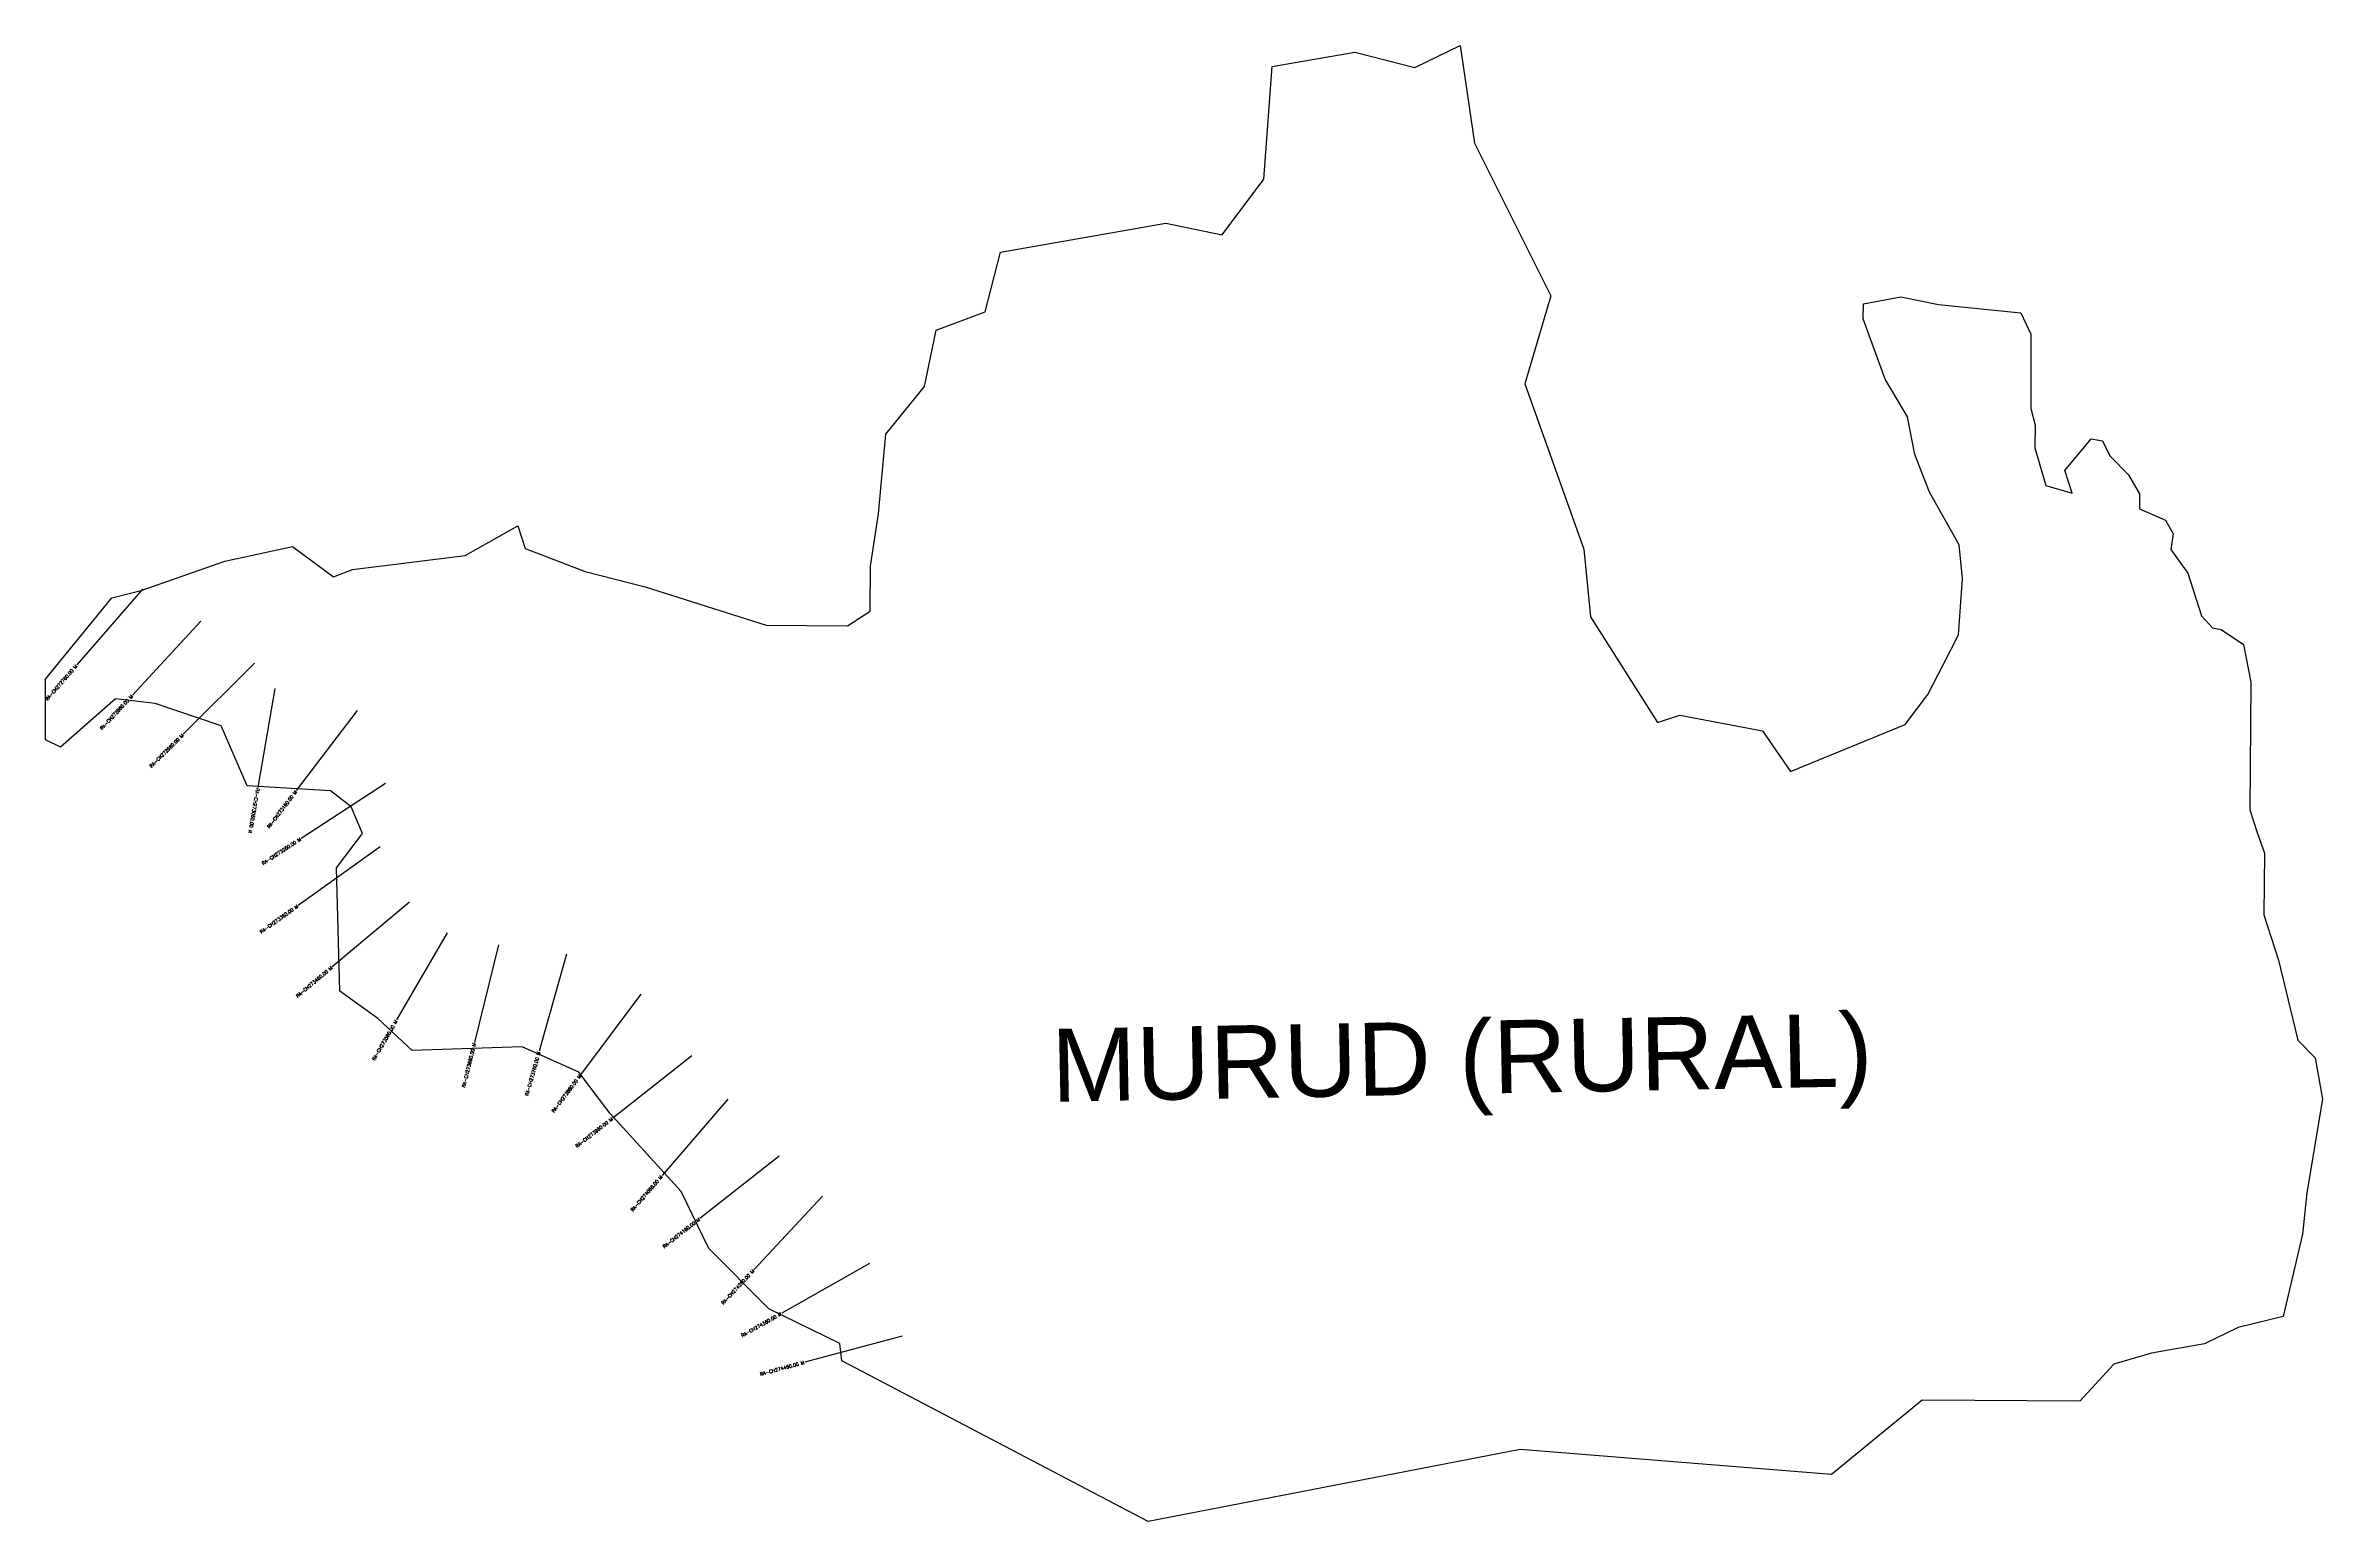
# Model space of a CAD drawing. Header units: metres. Extents: x 282477 to 285870, y 2028103 to 2030303.
import ezdxf
from ezdxf.enums import TextEntityAlignment as Align

# ---------------------------------------------------------------- set-up
doc = ezdxf.new("R2010")
doc.units = ezdxf.units.M
for name, color, linetype in [('CS', 134, 'Continuous'), ('CSMark', 6, 'Continuous'), ('VILLAGE NAME', 250, 'Continuous')]:
    doc.layers.add(name, color=color, linetype=linetype)
doc.styles.get("Standard").update_dxf_attribs({"font": 'simplex.shx'})

msp = doc.modelspace()

# ---------------------------------------------------------------- linework, layer by layer
at = {"color": 6, "flags": 128}
msp.add_lwpolyline([(282576.3, 2029479.7), (282620, 2029490.3), (282744.6, 2029534.3), (282845.4, 2029555.9), (282906.6, 2029510.7), (282934.6, 2029521.6), (283102.6, 2029542.7), (283181.2, 2029586.8), (283192.1, 2029553.1), (283281.3, 2029518.9), (283370.7, 2029495.8), (283551.2, 2029438.8), (283672.2, 2029437.5), (283705.9, 2029459.6), (283706.5, 2029526.7), (283718.3, 2029604.9), (283729.3, 2029723.6), (283786.9, 2029794.5), (283804.3, 2029878.2), (283877.3, 2029905.6), (283900.3, 2029994.9), (284146.8, 2030037.7), (284230.5, 2030020.3), (284292.7, 2030103.7), (284305.2, 2030271.4), (284428.5, 2030292.8), (284517.8, 2030269.7), (284585.1, 2030302.7), (284606.4, 2030157.1), (284720.3, 2029929.6), (284681.8, 2029798.6), (284769.3, 2029551.8), (284779.7, 2029451), (284879.1, 2029293.6), (284912.8, 2029304.6), (285035.6, 2029281.2), (285077.5, 2029220.5), (285248.2, 2029290.7), (285282.1, 2029335.2), (285304.8, 2029379.7), (285327.6, 2029424.3), (285330.7, 2029466.2), (285333.8, 2029508.1), (285328.6, 2029558.5), (285284.5, 2029637.2), (285262.6, 2029693.3), (285251.9, 2029749.3), (285218.8, 2029805.5), (285185.9, 2029895.2), (285186.1, 2029917.6), (285242.1, 2029928.3), (285297.9, 2029916.7), (285420.7, 2029904.5), (285435.4, 2029872.6), (285435.7, 2029761.9), (285441.9, 2029736.6), (285441.7, 2029703), (285458, 2029647), (285497, 2029635.5), (285486.1, 2029669.1), (285525.3, 2029716.7), (285542.4, 2029713.4), (285553.4, 2029690.9), (285581.2, 2029662.8), (285597.7, 2029634.7), (285597.5, 2029612.3), (285636.5, 2029595.2), (285647.6, 2029574.8), (285644, 2029551.5), (285669.8, 2029516.3), (285690.1, 2029452.7), (285706.5, 2029434.7), (285719.1, 2029432.4), (285752.5, 2029409.7), (285763.3, 2029353.7), (285761.8, 2029163.6), (285772.7, 2029129.9), (285783.6, 2029099.1), (285782.9, 2029006.8), (285804.7, 2028939.5), (285833.6, 2028820), (285859.5, 2028793.7), (285870.2, 2028732.1), (285846.7, 2028592.4), (285840.6, 2028530.9), (285811.7, 2028408.1), (285744.4, 2028391.9), (285694.6, 2028367.5), (285615.5, 2028353.8), (285559.4, 2028337.4), (285508.7, 2028281.9), (285273.8, 2028283.8), (285138.6, 2028173), (284674.7, 2028210.2), (284120.2, 2028102.8), (283664, 2028342.4), (283660.7, 2028368.2), (283555.2, 2028419.8), (283465.8, 2028509.6), (283424.3, 2028594.5), (283318.1, 2028711.2), (283272.2, 2028772.4), (283187.8, 2028810.4), (283023.7, 2028804.8), (282972.7, 2028852.3), (282915.8, 2028893.4), (282910.8, 2029077), (282949.5, 2029128.4), (282933, 2029167.8), (282902.2, 2029191.9), (282777.8, 2029199.2), (282739.3, 2029288.5), (282640.7, 2029322.2), (282581.4, 2029328.8), (282499.9, 2029257.1), (282477.4, 2029267.8), (282477.4, 2029358), (282576.3, 2029479.7)], dxfattribs=at)
at = {"layer": 'CS'}
for p, q in [((282622.3, 2029492.9), (282524, 2029379.6)), ((282708.9, 2029444.6), (282607, 2029334.6)), ((282788.8, 2029382.2), (282682.6, 2029276.3)), ((282819.2, 2029344.5), (282793.8, 2029196.7)), ((282941.5, 2029311.7), (282851, 2029192.1)), ((282984, 2029202.7), (282858.3, 2029120.9)), ((282976, 2029108.2), (282854, 2029021)), ((283019.5, 2029026), (282904.6, 2028929.6)), ((283075.7, 2028980), (283000.5, 2028850.3)), ((283152.3, 2028962.4), (283116.7, 2028816.7)), ((283253.6, 2028948.2), (283213, 2028803.8)), ((283364.4, 2028888.9), (283274.7, 2028768.7)), ((283440.6, 2028796.6), (283322.5, 2028704.1)), ((283493.9, 2028732), (283396, 2028618.4)), ((283570.4, 2028647.1), (283452.4, 2028554.5)), ((283634.9, 2028587.6), (283532.8, 2028477.8)), ((283705, 2028487.2), (283574.5, 2028413.3)), ((283753.6, 2028379.2), (283608.7, 2028340.2))]:
    msp.add_line(p, q, dxfattribs=at)

# ---------------------------------------------------------------- texts
at = {"layer": 'CSMark'}
for s, rotation, p in [('RA-CH272760.00 M', 49.0685, (282523.3, 2029378.8)), ('RA-CH272860.00 M', 47.1781, (282606.3, 2029333.9)), ('RA-CH272960.00 M', 44.9152, (282681.9, 2029275.6)), ('RA-CH273160.00 M', 52.8702, (282850.4, 2029191.3)), ('RA-CH273260.00 M', 33.0771, (282857.5, 2029120.3)), ('RA-CH273360.00 M', 35.5397, (282853.1, 2029020.5)), ('RA-CH273460.00 M', 40.0092, (282903.9, 2028928.9)), ('RA-CH273560.00 M', 59.8756, (283000, 2028849.4)), ('RA-CH273660.00 M', 76.2483, (283116.4, 2028815.7)), ('RA-CH273760.00 M', 74.3016, (283212.7, 2028802.8)), ('RA-CH273860.00 M', 53.2875, (283274.1, 2028767.9)), ('RA-CH273960.00 M', 38.0539, (283321.7, 2028703.5)), ('RA-CH274060.00 M', 49.2264, (283395.3, 2028617.6)), ('RA-CH274160.00 M', 38.1506, (283451.6, 2028553.8)), ('RA-CH274260.00 M', 47.0637, (283532.1, 2028477.1)), ('RA-CH274360.00 M', 29.5259, (283573.6, 2028412.8)), ('RA-CH274460.00 M', 15.077, (283607.8, 2028339.9))]:
    msp.add_text(s, height=5, rotation=rotation, dxfattribs=at).set_placement(p, align=Align.MIDDLE_RIGHT)
msp.add_text('RA-CH273060.00 M', height=5, rotation=260.2584, dxfattribs=at).set_placement((282793.7, 2029195.7), align=Align.MIDDLE_LEFT)
at = {"layer": 'VILLAGE NAME', "insert": (283975.1, 2028836.9), "char_height": 108.748, "attachment_point": 1, "rotation": 1.1028}
msp.add_mtext_dynamic_manual_height_columns('{\\fArial|b0|i0|c0|p34;MURUD (RURAL)}', width=1688.823, gutter_width=543.7, heights=[0], dxfattribs=at)

doc.saveas('drawing.dxf')
